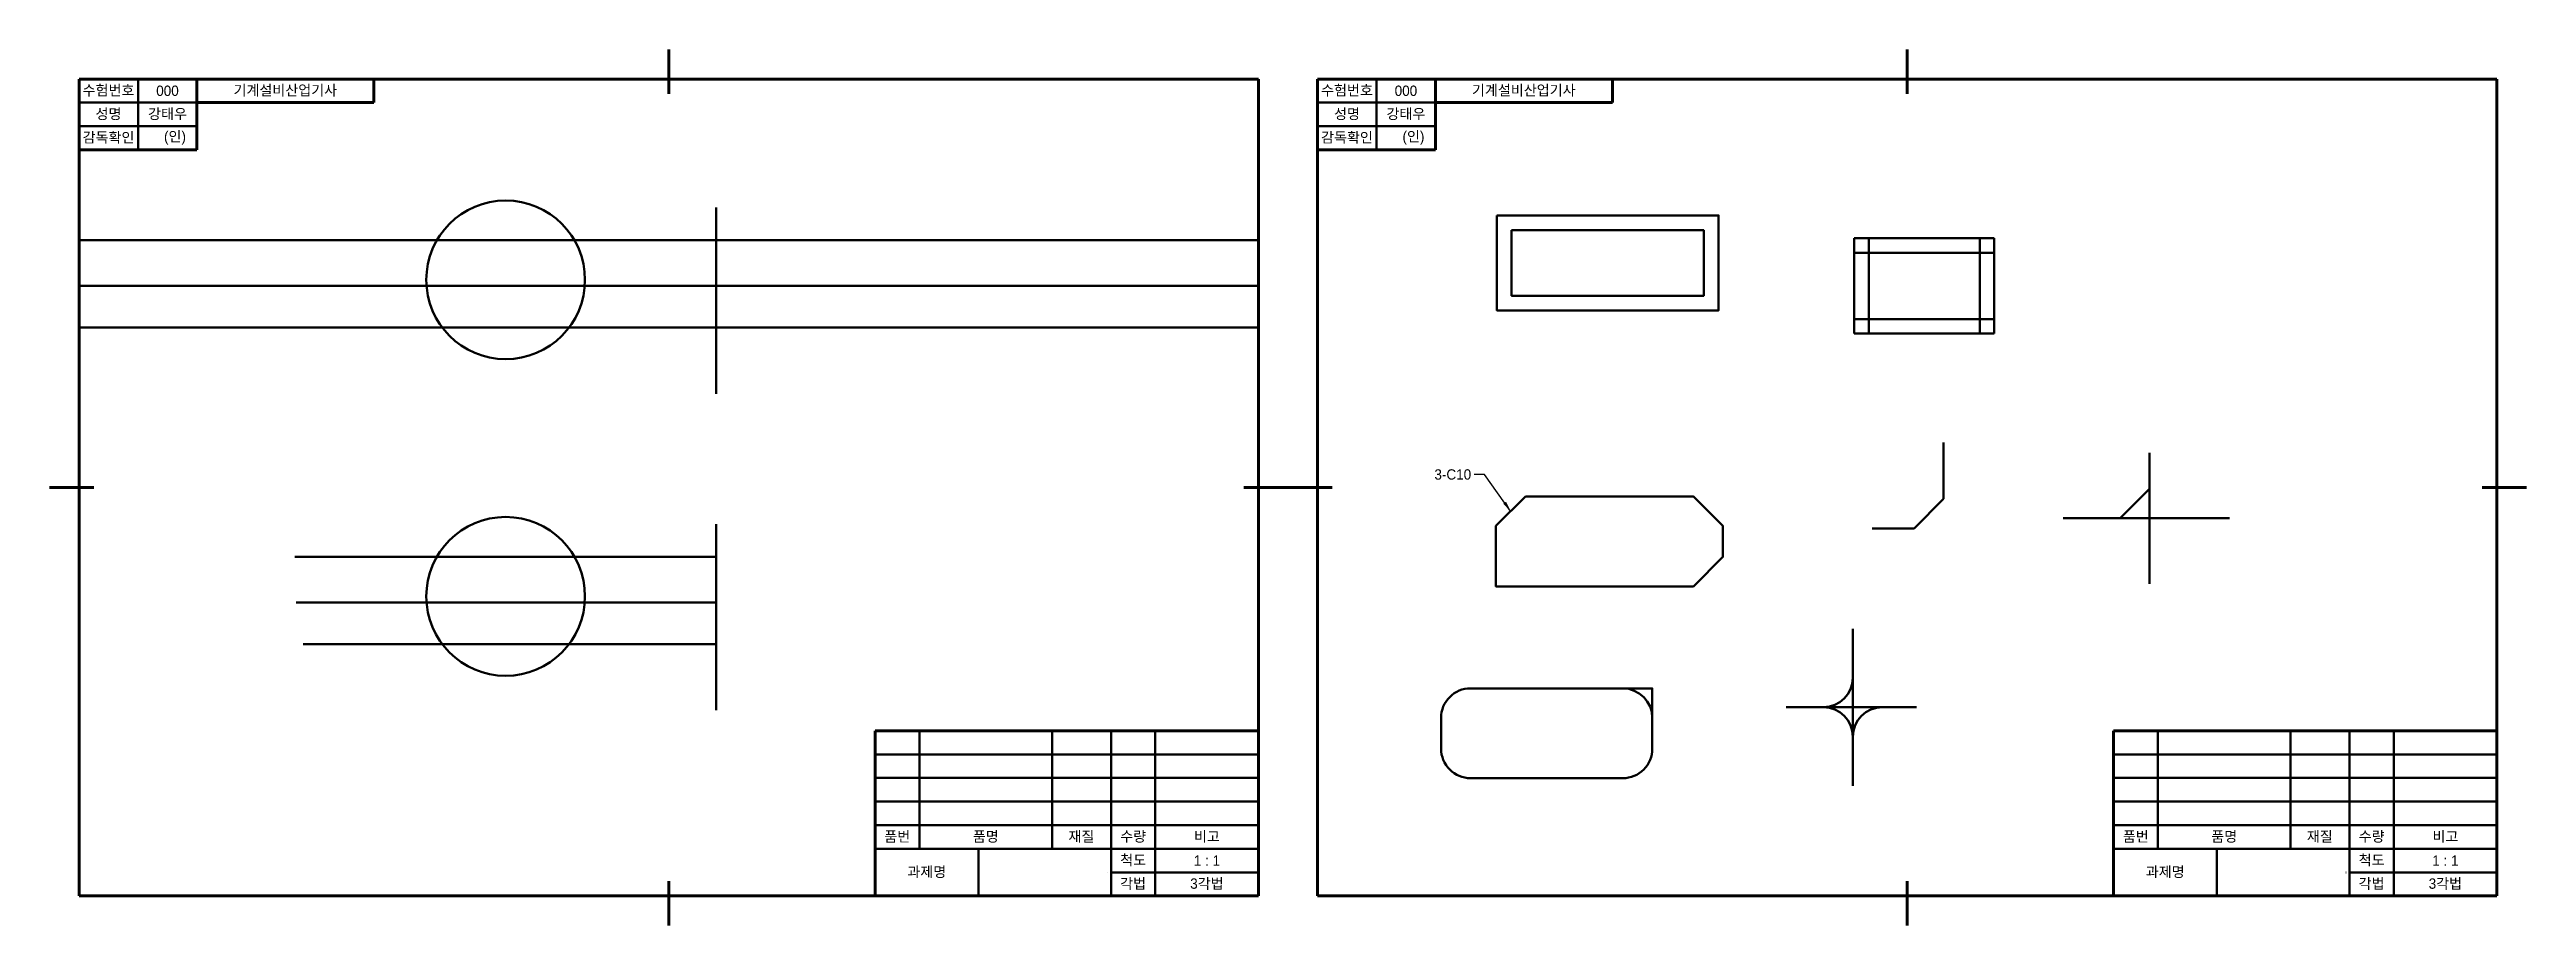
# Model space of a CAD drawing. Header units: millimetres. Extents: x 0 to 2520, y 0 to 297.
# Drawn here: x 0 to 840, y 0 to 297 of the extents above; entities that cross this region are included whole.
import ezdxf

# ---------------------------------------------------------------- set-up
doc = ezdxf.new("R2010")
doc.units = ezdxf.units.MM
doc.header["$LTSCALE"] = 0.1
for name, color, linetype, lineweight in [('1.윤곽선', 5, 'Continuous', 70), ('2.외형선', 3, 'Continuous', 50), ('4.일반주서', 2, 'Continuous', 35)]:
    doc.layers.add(name, color=color, linetype=linetype, lineweight=lineweight)
doc.styles.add('굴림', font='')
doc.styles.get('굴림').set_extended_font_data('Gulim')
doc.dimstyles.new('기계제도기능사치수', dxfattribs={"dimtxt": 3.5, "dimasz": 3.5, "dimexe": 2, "dimexo": 2, "dimgap": 1, "dimtad": 1, "dimdsep": 46, "dimtxsty": '굴림', "dimcen": 2.5, "dimclrd": 1, "dimclre": 1, "dimclrt": 2, "dimazin": 2, "dimtfac": 1, "dimtmove": 0, "dimatfit": 3, "dimfxl": 1, "dimarcsym": 0})

msp = doc.modelspace()

# ---------------------------------------------------------------- texts
at = {"layer": '2.외형선', "color": 2, "insert": (482.123, 151.125), "char_height": 3.5, "attachment_point": 9, "style": '굴림'}
msp.add_mtext('3-C10', dxfattribs=at)
at = {"layer": '4.일반주서', "char_height": 3.5, "attachment_point": 5, "style": '굴림'}
for s, insert, width in [('수험번호', (20, 283), 20), ('성명', (20, 275), 20), ('강태우', (40, 275), 20), ('000', (40, 283), 20), ('기계설비산업기사', (79.963, 283), 60.07361), ('수험번호', (440, 283), 20), ('성명', (440, 275), 20), ('강태우', (460, 275), 20), ('000', (460, 283), 20), ('기계설비산업기사', (499.963, 283), 60.07361), ('감독확인', (20, 267), 20), ('    (인)', (40, 267), 20), ('감독확인', (440, 267), 20), ('    (인)', (460, 267), 20), ('품번', (287.5, 30), 15), ('품명', (317.5, 30), 45), ('재질', (349.926, 30), 19.8528), ('수량', (367.5, 30), 15), ('비고', (392.5, 30), 35), ('품번', (707.5, 30), 15), ('품명', (737.5, 30), 45), ('재질', (769.926, 30), 19.8528), ('수량', (787.5, 30), 15), ('비고', (812.5, 30), 35), ('과제명', (297.5, 18), 35), ('척도', (367.5, 22), 15), ('1 : 1', (392.5, 22), 35), ('과제명', (717.5, 18), 35), ('척도', (787.5, 22), 15), ('1 : 1', (812.5, 22), 35), ('각법', (367.463, 14), 15.0736), ('3각법', (392.5, 14), 35), ('각법', (787.463, 14), 15.0736), ('3각법', (812.5, 14), 35)]:
    msp.add_mtext(s, dxfattribs=dict(at, insert=insert, width=width))

# ---------------------------------------------------------------- linework, layer by layer
at = {"layer": '1.윤곽선'}
for p, q in [((210, 297), (210, 282)), ((630, 297), (630, 282)), ((410, 287), (10, 287)), ((10, 287), (10, 10)), ((50, 287), (50, 263)), ((110, 287), (110, 279)), ((410, 10), (410, 287)), ((830, 287), (430, 287)), ((430, 287), (430, 10)), ((470, 287), (470, 263)), ((530, 287), (530, 279)), ((830, 10), (830, 287)), ((110, 279), (50, 279)), ((530, 279), (470, 279)), ((50, 263), (10, 263)), ((470, 263), (430, 263)), ((0, 148.5), (15, 148.5)), ((420, 148.5), (405, 148.5)), ((420, 148.5), (435, 148.5)), ((840, 148.5), (825, 148.5)), ((280, 66), (410, 66)), ((280, 10), (280, 66)), ((700, 66), (830, 66)), ((700, 10), (700, 66)), ((10, 10), (410, 10)), ((210, 0), (210, 15)), ((430, 10), (830, 10)), ((630, 0), (630, 15))]:
    msp.add_line(p, q, dxfattribs=at)
at = {"layer": '2.외형선'}
for p, q in [((30, 287), (30, 263)), ((450, 287), (450, 263)), ((30, 279), (10, 279)), ((30, 279), (50, 279)), ((450, 279), (430, 279)), ((450, 279), (470, 279)), ((50, 271), (10, 271)), ((470, 271), (430, 271)), ((226.105, 243.401), (226.105, 180.288)), ((10, 232.365), (410, 232.365)), ((612.043, 232.992), (659.489, 232.992)), ((612.043, 200.676), (612.043, 232.992)), ((612.043, 228.074), (659.489, 228.074)), ((616.96, 200.676), (616.96, 232.992)), ((654.571, 232.992), (654.571, 200.676)), ((659.489, 232.992), (659.489, 200.676)), ((10, 216.845), (410, 216.845)), ((10, 202.705), (410, 202.705)), ((659.489, 205.594), (612.043, 205.594)), ((659.489, 200.676), (612.043, 200.676)), ((642.332, 163.764), (642.332, 144.61)), ((712.17, 160.282), (712.17, 115.877)), ((642.332, 144.61), (632.332, 134.61)), ((712.17, 148.08), (702.17, 138.08)), ((226.105, 136.071), (226.105, 72.958)), ((618.082, 134.61), (632.332, 134.61)), ((712.17, 138.08), (682.902, 138.08)), ((682.902, 138.08), (739.322, 138.08)), ((712.17, 115.877), (712.17, 138.08)), ((83.242, 125.035), (226.105, 125.035)), ((83.587, 109.515), (226.105, 109.515)), ((86.002, 95.375), (226.105, 95.375)), ((611.571, 100.617), (611.571, 47.355)), ((611.571, 73.986), (588.893, 73.986)), ((588.893, 73.986), (633.115, 73.986)), ((611.571, 47.355), (611.571, 73.986)), ((295, 26), (295, 66)), ((340, 26), (340, 66)), ((360, 10), (360, 66)), ((375, 10), (375, 66)), ((715, 26), (715, 66)), ((760, 26), (760, 66)), ((780, 10), (780, 66)), ((795, 10), (795, 66)), ((280, 58), (410, 58)), ((700, 58), (830, 58)), ((280, 50), (410, 50)), ((280, 42), (410, 42)), ((700, 50), (830, 50)), ((700, 42), (830, 42)), ((280, 34), (410, 34)), ((700, 34), (830, 34)), ((280, 26), (410, 26)), ((315, 10), (315, 26)), ((700, 26), (830, 26)), ((735, 10), (735, 26)), ((358.76, 18), (358.833, 18)), ((360, 18), (410, 18)), ((778.76, 18), (778.833, 18)), ((780, 18), (830, 18))]:
    msp.add_line(p, q, dxfattribs=at)
for points in [[(490.83, 240.741), (566.01, 240.741), (566.01, 208.54), (490.83, 208.54)], [(495.83, 235.741), (561.01, 235.741), (561.01, 213.54), (495.83, 213.54)], [(500.504, 145.499), (557.472, 145.499), (567.472, 135.499), (567.472, 124.94), (557.472, 114.94), (490.504, 114.94), (490.504, 135.499)]]:
    msp.add_lwpolyline(points, close=True, dxfattribs=at)
msp.add_lwpolyline([(481.909, 80.39), (543.553, 80.39), (543.553, 59.945, -0.4142136), (533.553, 49.945), (481.909, 49.945, -0.4142136), (471.909, 59.945), (471.909, 70.39, -0.4142136)], format="xyb", close=True, dxfattribs=at)
for centre in [(154.674, 218.914), (154.674, 111.585)]:
    msp.add_circle(centre, 26.916, dxfattribs=at)
for centre, start, end in [((533.553, 70.39), 0, 90), ((601.571, 83.986), 270, 0), ((601.571, 63.986), 0, 90), ((621.571, 63.986), 90, 180)]:
    msp.add_arc(centre, 10, start, end, dxfattribs=at)

msp.set_redraw_order([(e.dxf.handle, doc.entitydb.next_handle()) for e in msp.query("TEXT MTEXT ATTDEF DIMENSION ARC_DIMENSION")])  # texts and dimensions are drawn at this point

# ---------------------------------------------------------------- leaders
at = {"layer": '2.외형선', "annotation_type": 0, "has_hookline": 1, "hookline_direction": 1, "text_width": 14.051}
msp.add_leader([(495.504, 140.499), (486.623, 152.875), (483.123, 152.875)], dimstyle='기계제도기능사치수', override={"dimgap": 1, "dimtad": 0}, dxfattribs=at)

doc.saveas('drawing.dxf')
